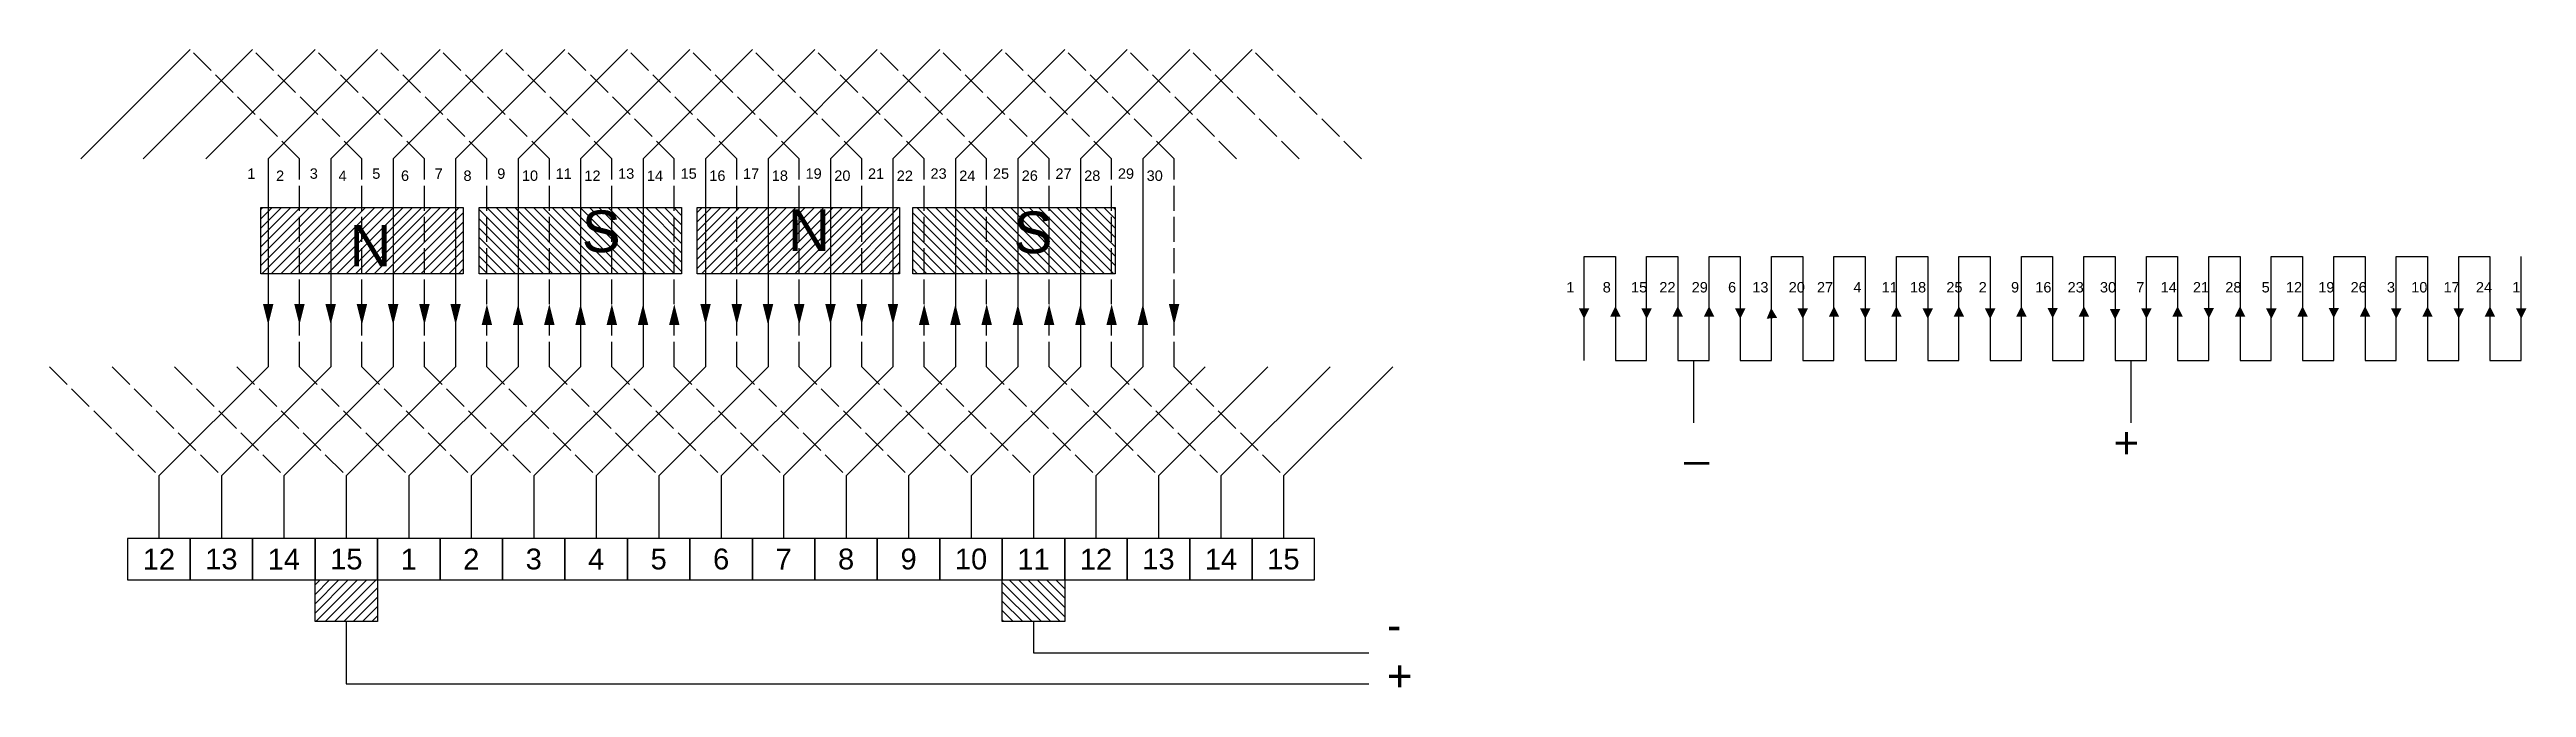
# Model space of a CAD drawing. Header units: millimetres. Extents: x -19 to 2750, y -81 to 285.
# Drawn here: x -19 to 1170, y -81 to 225 of the extents above; entities that cross this region are included whole.
import ezdxf

# ---------------------------------------------------------------- set-up
doc = ezdxf.new("R2010")
doc.units = ezdxf.units.MM
doc.linetypes.add('ACAD_ISO02W100', pattern=[15, 12, -3])
doc.styles.get("Standard").update_dxf_attribs({"font": 'arial.ttf'})

msp = doc.modelspace()

# ---------------------------------------------------------------- texts
for s, height, p in [('S', 20, (236.4, 128)), ('N', 20, (335.4, 128.6)), ('S', 20, (443.8, 127.5)), ('N', 20, (124.8, 121.1)), ('+', 15, (972, 28.9)), ('_', 15, (766, 30.1)), ('-', 15, (623, -58.7)), ('+', 15, (623, -83.2))]:
    msp.add_text(s, height=height).set_placement(p)
for s, width, gutter_width, insert, char_height, attachment_point in [('1', 13.788, 12.5, (77.7, 165.7), 5, 5), ('2', 11.446, 12.5, (91.5, 164.7), 5, 5), ('3', 13.788, 12.5, (107.7, 165.7), 5, 5), ('4', 11.446, 12.5, (121.5, 164.7), 5, 5), ('5', 13.788, 12.5, (137.7, 165.7), 5, 5), ('6', 11.446, 12.5, (151.5, 164.7), 5, 5), ('7', 13.788, 12.5, (167.7, 165.7), 5, 5), ('8', 11.446, 12.5, (181.5, 164.7), 5, 5), ('9', 13.788, 12.5, (197.7, 165.7), 5, 5), ('10', 11.446, 12.5, (211.5, 164.7), 5, 5), ('11', 13.788, 12.5, (227.7, 165.7), 5, 5), ('12', 11.446, 12.5, (241.5, 164.7), 5, 5), ('13', 13.788, 12.5, (257.7, 165.7), 5, 5), ('14', 11.446, 12.5, (271.5, 164.7), 5, 5), ('15', 13.788, 12.5, (287.7, 165.7), 5, 5), ('16', 11.446, 12.5, (301.5, 164.7), 5, 5), ('17', 13.788, 12.5, (317.7, 165.7), 5, 5), ('18', 11.446, 12.5, (331.5, 164.7), 5, 5), ('19', 13.788, 12.5, (347.7, 165.7), 5, 5), ('20', 11.446, 12.5, (361.5, 164.7), 5, 5), ('21', 13.788, 12.5, (377.7, 165.7), 5, 5), ('22', 11.446, 12.5, (391.5, 164.7), 5, 5), ('23', 13.788, 12.5, (407.7, 165.7), 5, 5), ('24', 11.446, 12.5, (421.5, 164.7), 5, 5), ('25', 13.788, 12.5, (437.7, 165.7), 5, 5), ('26', 11.446, 12.5, (451.5, 164.7), 5, 5), ('27', 13.788, 12.5, (467.7, 165.7), 5, 5), ('28', 11.446, 12.5, (481.5, 164.7), 5, 5), ('29', 13.788, 12.5, (497.7, 165.7), 5, 5), ('30', 11.446, 12.5, (511.5, 164.7), 5, 5), ('       1       8     15   22    29     6    13     20   27     4     11   18     25    2      9    16    23    30     7    14    21    28     5    12    19    26     3    10    17    24     1', 540.225, 100, (695.6, 113.6), 5, 1), ('12', 30, 100, (33.3, -19.6), 10, 5), ('13', 30, 100, (63.3, -19.6), 10, 5), ('14', 30, 100, (93.3, -19.6), 10, 5), ('15', 30, 100, (123.3, -19.6), 10, 5), ('1', 30, 100, (153.3, -19.6), 10, 5), ('2', 30, 100, (183.3, -19.6), 10, 5), ('3', 30, 100, (213.3, -19.6), 10, 5), ('4', 30, 100, (243.3, -19.6), 10, 5), ('5', 30, 100, (273.3, -19.6), 10, 5), ('6', 30, 100, (303.3, -19.6), 10, 5), ('7', 30, 100, (333.3, -19.6), 10, 5), ('8', 30, 100, (363.3, -19.6), 10, 5), ('9', 30, 100, (393.3, -19.6), 10, 5), ('10', 30, 100, (423.3, -19.6), 10, 5), ('11', 30, 100, (453.3, -19.6), 10, 5), ('12', 30, 100, (483.3, -19.6), 10, 5), ('13', 30, 100, (513.3, -19.6), 10, 5), ('14', 30, 100, (543.3, -19.6), 10, 5), ('15', 30, 100, (573.3, -19.6), 10, 5)]:
    msp.add_mtext_dynamic_manual_height_columns(s, width=width, gutter_width=gutter_width, heights=[0], dxfattribs=dict(insert=insert, char_height=char_height, attachment_point=attachment_point))

# ---------------------------------------------------------------- hatches: boundary and pattern name
h = msp.add_hatch()
h.set_pattern_fill('ANSI31', color=256)
h.set_pattern_definition([(45, (0, -122.3594), (-2.245064, 2.245064), [])])
h.paths.add_polyline_path([(82.2, 149.4), (179.4, 149.4), (179.4, 117.6), (82.2, 117.6)])
h.paths.add_polyline_path([(291.8, 149.4), (389, 149.4), (389, 117.6), (291.8, 117.6)])
h.paths.add_polyline_path([(108.3, -29.6), (138.3, -29.6), (138.3, -49.6), (108.3, -49.6)])
h = msp.add_hatch()
h.set_pattern_fill('ANSI31', color=256, angle=90)
h.set_pattern_definition([(135, (0, -122.3594), (-2.245064, -2.245064), [])])
h.paths.add_polyline_path([(187.1, 149.4), (284.3, 149.4), (284.3, 117.6), (187.1, 117.6)])
h.paths.add_polyline_path([(395.3, 149.4), (492.5, 149.4), (492.5, 117.6), (395.3, 117.6)])
h.paths.add_polyline_path([(438.3, -29.6), (468.3, -29.6), (468.3, -49.6), (438.3, -49.6)])

# ---------------------------------------------------------------- linework, layer by layer
for p, q in [((-4.2, 172.9), (48.3, 225.4)), ((25.8, 172.9), (78.3, 225.4)), ((55.8, 172.9), (108.3, 225.4)), ((85.8, 172.9), (138.3, 225.4)), ((115.8, 172.9), (168.3, 225.4)), ((145.8, 172.9), (198.3, 225.4)), ((175.8, 172.9), (228.3, 225.4)), ((205.8, 172.9), (258.3, 225.4)), ((235.8, 172.9), (288.3, 225.4)), ((265.8, 172.9), (318.3, 225.4)), ((295.8, 172.9), (348.3, 225.4)), ((325.8, 172.9), (378.3, 225.4)), ((355.8, 172.9), (408.3, 225.4)), ((385.8, 172.9), (438.3, 225.4)), ((415.8, 172.9), (468.3, 225.4)), ((445.8, 172.9), (498.3, 225.4)), ((475.8, 172.9), (528.3, 225.4)), ((505.8, 172.9), (558.3, 225.4)), ((85.8, 172.9), (85.8, 72.9)), ((115.8, 172.9), (115.8, 72.9)), ((145.8, 172.9), (145.8, 72.9)), ((175.8, 172.9), (175.8, 72.9)), ((205.8, 172.9), (205.8, 72.9)), ((235.8, 172.9), (235.8, 72.9)), ((265.8, 172.9), (265.8, 72.9)), ((295.8, 172.9), (295.8, 72.9)), ((325.8, 172.9), (325.8, 72.9)), ((355.8, 172.9), (355.8, 72.9)), ((385.8, 172.9), (385.8, 72.9)), ((415.8, 172.9), (415.8, 72.9)), ((445.8, 172.9), (445.8, 72.9)), ((475.8, 172.9), (475.8, 72.9)), ((505.8, 172.9), (505.8, 72.9)), ((717.7, 75.9), (717.7, 125.9)), ((717.7, 125.9), (732.7, 125.9)), ((732.7, 125.9), (732.7, 75.9)), ((747.7, 75.9), (747.7, 125.9)), ((747.7, 125.9), (762.7, 125.9)), ((762.7, 125.9), (762.7, 75.9)), ((777.7, 75.9), (777.7, 125.9)), ((777.7, 125.9), (792.7, 125.9)), ((792.7, 125.9), (792.7, 75.9)), ((807.7, 75.9), (807.7, 125.9)), ((807.7, 125.9), (822.7, 125.9)), ((822.7, 125.9), (822.7, 75.9)), ((837.7, 75.9), (837.7, 125.9)), ((837.7, 125.9), (852.7, 125.9)), ((852.7, 125.9), (852.7, 75.9)), ((867.7, 75.9), (867.7, 125.9)), ((867.7, 125.9), (882.7, 125.9)), ((882.7, 125.9), (882.7, 75.9)), ((897.7, 75.9), (897.7, 125.9)), ((897.7, 125.9), (912.7, 125.9)), ((912.7, 125.9), (912.7, 75.9)), ((927.7, 75.9), (927.7, 125.9)), ((927.7, 125.9), (942.7, 125.9)), ((942.7, 125.9), (942.7, 75.9)), ((957.7, 75.9), (957.7, 125.9)), ((957.7, 125.9), (972.7, 125.9)), ((972.7, 125.9), (972.7, 75.9)), ((987.7, 75.9), (987.7, 125.9)), ((987.7, 125.9), (1002.7, 125.9)), ((1002.7, 125.9), (1002.7, 75.9)), ((1017.7, 75.9), (1017.7, 125.9)), ((1017.7, 125.9), (1032.7, 125.9)), ((1032.7, 125.9), (1032.7, 75.9)), ((1047.7, 75.9), (1047.7, 125.9)), ((1047.7, 125.9), (1062.7, 125.9)), ((1062.7, 125.9), (1062.7, 75.9)), ((1077.7, 75.9), (1077.7, 125.9)), ((1077.7, 125.9), (1092.7, 125.9)), ((1092.7, 125.9), (1092.7, 75.9)), ((1107.7, 75.9), (1107.7, 125.9)), ((1107.7, 125.9), (1122.7, 125.9)), ((1122.7, 125.9), (1122.7, 75.9)), ((1137.7, 75.9), (1137.7, 125.9)), ((1137.7, 125.9), (1152.7, 125.9)), ((1152.7, 125.9), (1152.7, 75.9)), ((1167.7, 75.9), (1167.7, 125.9)), ((85.8, 72.9), (33.3, 20.4)), ((115.8, 72.9), (63.3, 20.4)), ((145.8, 72.9), (93.3, 20.4)), ((175.8, 72.9), (123.3, 20.4)), ((205.8, 72.9), (153.3, 20.4)), ((235.8, 72.9), (183.3, 20.4)), ((265.8, 72.9), (213.3, 20.4)), ((295.8, 72.9), (243.3, 20.4)), ((325.8, 72.9), (273.3, 20.4)), ((355.8, 72.9), (303.3, 20.4)), ((385.8, 72.9), (333.3, 20.4)), ((415.8, 72.9), (363.3, 20.4)), ((445.8, 72.9), (393.3, 20.4)), ((475.8, 72.9), (423.3, 20.4)), ((505.8, 72.9), (453.3, 20.4)), ((535.8, 72.9), (483.3, 20.4)), ((565.8, 72.9), (513.3, 20.4)), ((595.8, 72.9), (543.3, 20.4)), ((625.8, 72.9), (573.3, 20.4)), ((732.7, 75.9), (747.7, 75.9)), ((762.7, 75.9), (777.7, 75.9)), ((770.2, 75.9), (770.2, 45.9)), ((792.7, 75.9), (807.7, 75.9)), ((822.7, 75.9), (837.7, 75.9)), ((852.7, 75.9), (867.7, 75.9)), ((882.7, 75.9), (897.7, 75.9)), ((912.7, 75.9), (927.7, 75.9)), ((942.7, 75.9), (957.7, 75.9)), ((972.7, 75.9), (987.7, 75.9)), ((980.2, 75.9), (980.2, 45.9)), ((1002.7, 75.9), (1017.7, 75.9)), ((1032.7, 75.9), (1047.7, 75.9)), ((1062.7, 75.9), (1077.7, 75.9)), ((1092.7, 75.9), (1107.7, 75.9)), ((1122.7, 75.9), (1137.7, 75.9)), ((1152.7, 75.9), (1167.7, 75.9)), ((33.3, 20.4), (33.3, -9.6)), ((63.3, 20.4), (63.3, -9.6)), ((93.3, 20.4), (93.3, -9.6)), ((123.3, 20.4), (123.3, -9.6)), ((153.3, 20.4), (153.3, -9.6)), ((183.3, 20.4), (183.3, -9.6)), ((213.3, 20.4), (213.3, -9.6)), ((243.3, 20.4), (243.3, -9.6)), ((273.3, 20.4), (273.3, -9.6)), ((303.3, 20.4), (303.3, -9.6)), ((333.3, 20.4), (333.3, -9.6)), ((363.3, 20.4), (363.3, -9.6)), ((393.3, 20.4), (393.3, -9.6)), ((423.3, 20.4), (423.3, -9.6)), ((453.3, 20.4), (453.3, -9.6)), ((483.3, 20.4), (483.3, -9.6)), ((513.3, 20.4), (513.3, -9.6)), ((543.3, 20.4), (543.3, -9.6)), ((573.3, 20.4), (573.3, -9.6)), ((33.3, -9.6), (18.3, -9.6)), ((18.3, -9.6), (18.3, -29.6)), ((48.3, -9.6), (33.3, -9.6)), ((48.3, -29.6), (48.3, -9.6)), ((63.3, -9.6), (48.3, -9.6)), ((48.3, -9.6), (48.3, -29.6)), ((78.3, -9.6), (63.3, -9.6)), ((78.3, -29.6), (78.3, -9.6)), ((93.3, -9.6), (78.3, -9.6)), ((78.3, -9.6), (78.3, -29.6)), ((108.3, -9.6), (93.3, -9.6)), ((108.3, -29.6), (108.3, -9.6)), ((123.3, -9.6), (108.3, -9.6)), ((108.3, -9.6), (108.3, -29.6)), ((138.3, -9.6), (123.3, -9.6)), ((153.3, -9.6), (138.3, -9.6)), ((138.3, -9.6), (138.3, -29.6)), ((138.3, -29.6), (138.3, -9.6)), ((168.3, -9.6), (153.3, -9.6)), ((168.3, -29.6), (168.3, -9.6)), ((183.3, -9.6), (168.3, -9.6)), ((168.3, -9.6), (168.3, -29.6)), ((198.3, -9.6), (183.3, -9.6)), ((198.3, -29.6), (198.3, -9.6)), ((213.3, -9.6), (198.3, -9.6)), ((198.3, -9.6), (198.3, -29.6)), ((228.3, -9.6), (213.3, -9.6)), ((228.3, -29.6), (228.3, -9.6)), ((243.3, -9.6), (228.3, -9.6)), ((228.3, -9.6), (228.3, -29.6)), ((258.3, -9.6), (243.3, -9.6)), ((258.3, -29.6), (258.3, -9.6)), ((273.3, -9.6), (258.3, -9.6)), ((258.3, -9.6), (258.3, -29.6)), ((288.3, -9.6), (273.3, -9.6)), ((288.3, -29.6), (288.3, -9.6)), ((303.3, -9.6), (288.3, -9.6)), ((288.3, -9.6), (288.3, -29.6)), ((318.3, -9.6), (303.3, -9.6)), ((318.3, -29.6), (318.3, -9.6)), ((333.3, -9.6), (318.3, -9.6)), ((318.3, -9.6), (318.3, -29.6)), ((348.3, -9.6), (333.3, -9.6)), ((348.3, -29.6), (348.3, -9.6)), ((363.3, -9.6), (348.3, -9.6)), ((348.3, -9.6), (348.3, -29.6)), ((378.3, -9.6), (363.3, -9.6)), ((378.3, -29.6), (378.3, -9.6)), ((393.3, -9.6), (378.3, -9.6)), ((378.3, -9.6), (378.3, -29.6)), ((408.3, -9.6), (393.3, -9.6)), ((408.3, -29.6), (408.3, -9.6)), ((423.3, -9.6), (408.3, -9.6)), ((408.3, -9.6), (408.3, -29.6)), ((438.3, -9.6), (423.3, -9.6)), ((438.3, -29.6), (438.3, -9.6)), ((453.3, -9.6), (438.3, -9.6)), ((438.3, -9.6), (438.3, -29.6)), ((468.3, -9.6), (453.3, -9.6)), ((468.3, -29.6), (468.3, -9.6)), ((483.3, -9.6), (468.3, -9.6)), ((468.3, -9.6), (468.3, -29.6)), ((498.3, -9.6), (483.3, -9.6)), ((498.3, -29.6), (498.3, -9.6)), ((513.3, -9.6), (498.3, -9.6)), ((498.3, -9.6), (498.3, -29.6)), ((528.3, -9.6), (513.3, -9.6)), ((528.3, -29.6), (528.3, -9.6)), ((543.3, -9.6), (528.3, -9.6)), ((528.3, -9.6), (528.3, -29.6)), ((558.3, -9.6), (543.3, -9.6)), ((558.3, -29.6), (558.3, -9.6)), ((573.3, -9.6), (558.3, -9.6)), ((558.3, -9.6), (558.3, -29.6)), ((588.3, -9.6), (573.3, -9.6)), ((588.3, -29.6), (588.3, -9.6)), ((18.3, -29.6), (48.3, -29.6)), ((48.3, -29.6), (78.3, -29.6)), ((78.3, -29.6), (108.3, -29.6)), ((108.3, -29.6), (138.3, -29.6)), ((138.3, -29.6), (168.3, -29.6)), ((168.3, -29.6), (198.3, -29.6)), ((198.3, -29.6), (228.3, -29.6)), ((228.3, -29.6), (258.3, -29.6)), ((258.3, -29.6), (288.3, -29.6)), ((288.3, -29.6), (318.3, -29.6)), ((318.3, -29.6), (348.3, -29.6)), ((348.3, -29.6), (378.3, -29.6)), ((378.3, -29.6), (408.3, -29.6)), ((408.3, -29.6), (438.3, -29.6)), ((438.3, -29.6), (468.3, -29.6)), ((468.3, -29.6), (498.3, -29.6)), ((498.3, -29.6), (528.3, -29.6)), ((528.3, -29.6), (558.3, -29.6)), ((558.3, -29.6), (588.3, -29.6)), ((123.3, -49.6), (123.3, -79.6)), ((453.3, -49.6), (453.3, -64.6)), ((453.3, -64.6), (614.3, -64.6)), ((123.3, -79.6), (614.3, -79.6))]:
    msp.add_line(p, q)
at = {"linetype": 'ACAD_ISO02W100'}
for p, q in [((100.8, 172.9), (48.3, 225.4)), ((130.8, 172.9), (78.3, 225.4)), ((160.8, 172.9), (108.3, 225.4)), ((190.8, 172.9), (138.3, 225.4)), ((220.8, 172.9), (168.3, 225.4)), ((250.8, 172.9), (198.3, 225.4)), ((280.8, 172.9), (228.3, 225.4)), ((310.8, 172.9), (258.3, 225.4)), ((340.8, 172.9), (288.3, 225.4)), ((370.8, 172.9), (318.3, 225.4)), ((400.8, 172.9), (348.3, 225.4)), ((430.8, 172.9), (378.3, 225.4)), ((460.8, 172.9), (408.3, 225.4)), ((490.8, 172.9), (438.3, 225.4)), ((520.8, 172.9), (468.3, 225.4)), ((550.8, 172.9), (498.3, 225.4)), ((580.8, 172.9), (528.3, 225.4)), ((610.8, 172.9), (558.3, 225.4)), ((100.8, 72.9), (100.8, 172.9)), ((130.8, 72.9), (130.8, 172.9)), ((160.8, 72.9), (160.8, 172.9)), ((190.8, 72.9), (190.8, 172.9)), ((220.8, 72.9), (220.8, 172.9)), ((250.8, 72.9), (250.8, 172.9)), ((280.8, 72.9), (280.8, 172.9)), ((310.8, 72.9), (310.8, 172.9)), ((340.8, 72.9), (340.8, 172.9)), ((370.8, 72.9), (370.8, 172.9)), ((400.8, 72.9), (400.8, 172.9)), ((430.8, 72.9), (430.8, 172.9)), ((460.8, 72.9), (460.8, 172.9)), ((490.8, 72.9), (490.8, 172.9)), ((520.8, 72.9), (520.8, 172.9)), ((-19.2, 72.9), (33.3, 20.4)), ((10.8, 72.9), (63.3, 20.4)), ((40.8, 72.9), (93.3, 20.4)), ((70.8, 72.9), (123.3, 20.4)), ((100.8, 72.9), (153.3, 20.4)), ((130.8, 72.9), (183.3, 20.4)), ((160.8, 72.9), (213.3, 20.4)), ((190.8, 72.9), (243.3, 20.4)), ((220.8, 72.9), (273.3, 20.4)), ((250.8, 72.9), (303.3, 20.4)), ((280.8, 72.9), (333.3, 20.4)), ((310.8, 72.9), (363.3, 20.4)), ((340.8, 72.9), (393.3, 20.4)), ((370.8, 72.9), (423.3, 20.4)), ((400.8, 72.9), (453.3, 20.4)), ((430.8, 72.9), (483.3, 20.4)), ((460.8, 72.9), (513.3, 20.4)), ((490.8, 72.9), (543.3, 20.4)), ((520.8, 72.9), (573.3, 20.4))]:
    msp.add_line(p, q, dxfattribs=at)
for points in [[(82.2, 149.4), (179.4, 149.4), (179.4, 117.6), (82.2, 117.6)], [(187.1, 149.4), (284.3, 149.4), (284.3, 117.6), (187.1, 117.6)], [(291.8, 149.4), (389, 149.4), (389, 117.6), (291.8, 117.6)], [(395.3, 149.4), (492.5, 149.4), (492.5, 117.6), (395.3, 117.6)], [(108.3, -29.6), (138.3, -29.6), (138.3, -49.6), (108.3, -49.6)], [(438.3, -29.6), (468.3, -29.6), (468.3, -49.6), (438.3, -49.6)]]:
    msp.add_lwpolyline(points, close=True)
for points in [[(85.8, 103, 5, 0, 0), (85.8, 93, 0, 0, 0)], [(100.8, 103, 5, 0, 0), (100.8, 93, 0, 0, 0)], [(115.8, 103, 5, 0, 0), (115.8, 93, 0, 0, 0)], [(130.8, 103, 5, 0, 0), (130.8, 93, 0, 0, 0)], [(145.8, 103, 5, 0, 0), (145.8, 93, 0, 0, 0)], [(160.8, 103, 5, 0, 0), (160.8, 93, 0, 0, 0)], [(175.8, 103, 5, 0, 0), (175.8, 93, 0, 0, 0)], [(190.8, 93, 5, 0, 0), (190.8, 103, 0, 0, 0)], [(205.8, 93, 5, 0, 0), (205.8, 103, 0, 0, 0)], [(220.8, 93, 5, 0, 0), (220.8, 103, 0, 0, 0)], [(235.8, 93, 5, 0, 0), (235.8, 103, 0, 0, 0)], [(250.8, 93, 5, 0, 0), (250.8, 103, 0, 0, 0)], [(265.8, 93, 5, 0, 0), (265.8, 103, 0, 0, 0)], [(280.8, 93, 5, 0, 0), (280.8, 103, 0, 0, 0)], [(295.8, 103, 5, 0, 0), (295.8, 93, 0, 0, 0)], [(310.8, 103, 5, 0, 0), (310.8, 93, 0, 0, 0)], [(325.8, 103, 5, 0, 0), (325.8, 93, 0, 0, 0)], [(340.8, 103, 5, 0, 0), (340.8, 93, 0, 0, 0)], [(355.8, 103, 5, 0, 0), (355.8, 93, 0, 0, 0)], [(370.8, 103, 5, 0, 0), (370.8, 93, 0, 0, 0)], [(385.8, 103, 5, 0, 0), (385.8, 93, 0, 0, 0)], [(400.8, 93, 5, 0, 0), (400.8, 103, 0, 0, 0)], [(415.8, 93, 5, 0, 0), (415.8, 103, 0, 0, 0)], [(430.8, 93, 5, 0, 0), (430.8, 103, 0, 0, 0)], [(445.8, 93, 5, 0, 0), (445.8, 103, 0, 0, 0)], [(460.8, 93, 5, 0, 0), (460.8, 103, 0, 0, 0)], [(475.8, 93, 5, 0, 0), (475.8, 103, 0, 0, 0)], [(490.8, 93, 5, 0, 0), (490.8, 103, 0, 0, 0)], [(505.8, 93, 5, 0, 0), (505.8, 103, 0, 0, 0)], [(520.8, 103, 5, 0, 0), (520.8, 93, 0, 0, 0)], [(717.7, 100.9, 5, 0, 0), (717.7, 95.9, 0, 0, 0)], [(732.7, 97, 5, 0, 0), (732.7, 102, 0, 0, 0)], [(747.7, 100.9, 5, 0, 0), (747.7, 95.9, 0, 0, 0)], [(762.7, 97, 5, 0, 0), (762.7, 102, 0, 0, 0)], [(777.7, 97, 5, 0, 0), (777.7, 102, 0, 0, 0)], [(792.7, 100.9, 5, 0, 0), (792.7, 95.9, 0, 0, 0)], [(807.9, 96.2, 5, 0, 0), (807.5, 101.2, 0, 0, 0)], [(822.7, 100.9, 5, 0, 0), (822.7, 95.9, 0, 0, 0)], [(837.7, 97, 5, 0, 0), (837.7, 102, 0, 0, 0)], [(852.7, 100.9, 5, 0, 0), (852.7, 95.9, 0, 0, 0)], [(867.7, 97, 5, 0, 0), (867.7, 102, 0, 0, 0)], [(882.7, 100.9, 5, 0, 0), (882.7, 95.9, 0, 0, 0)], [(897.7, 97, 5, 0, 0), (897.7, 102, 0, 0, 0)], [(912.7, 100.9, 5, 0, 0), (912.7, 95.9, 0, 0, 0)], [(927.7, 97, 5, 0, 0), (927.7, 102, 0, 0, 0)], [(942.7, 101.2, 5, 0, 0), (942.7, 96.2, 0, 0, 0)], [(957.7, 97, 5, 0, 0), (957.7, 102, 0, 0, 0)], [(972.7, 100.6, 5, 0, 0), (972.7, 95.6, 0, 0, 0)], [(987.7, 100.9, 5, 0, 0), (987.7, 95.9, 0, 0, 0)], [(1002.7, 97, 5, 0, 0), (1002.7, 102, 0, 0, 0)], [(1017.7, 101.2, 5, 0, 0), (1017.7, 96.2, 0, 0, 0)], [(1032.7, 97, 5, 0, 0), (1032.7, 102, 0, 0, 0)], [(1047.7, 100.9, 5, 0, 0), (1047.7, 95.9, 0, 0, 0)], [(1062.7, 97, 5, 0, 0), (1062.7, 102, 0, 0, 0)], [(1077.7, 101.2, 5, 0, 0), (1077.7, 96.2, 0, 0, 0)], [(1092.7, 97, 5, 0, 0), (1092.7, 102, 0, 0, 0)], [(1107.7, 100.9, 5, 0, 0), (1107.7, 95.9, 0, 0, 0)], [(1122.7, 97, 5, 0, 0), (1122.7, 102, 0, 0, 0)], [(1137.7, 100.9, 5, 0, 0), (1137.7, 95.9, 0, 0, 0)], [(1152.7, 97, 5, 0, 0), (1152.7, 102, 0, 0, 0)], [(1167.7, 100.9, 5, 0, 0), (1167.7, 95.9, 0, 0, 0)]]:
    msp.add_lwpolyline(points, format="xyseb")

msp.set_redraw_order([(e.dxf.handle, doc.entitydb.next_handle()) for e in msp.query("TEXT MTEXT ATTDEF DIMENSION ARC_DIMENSION")])  # texts and dimensions are drawn at this point

doc.saveas('drawing.dxf')
